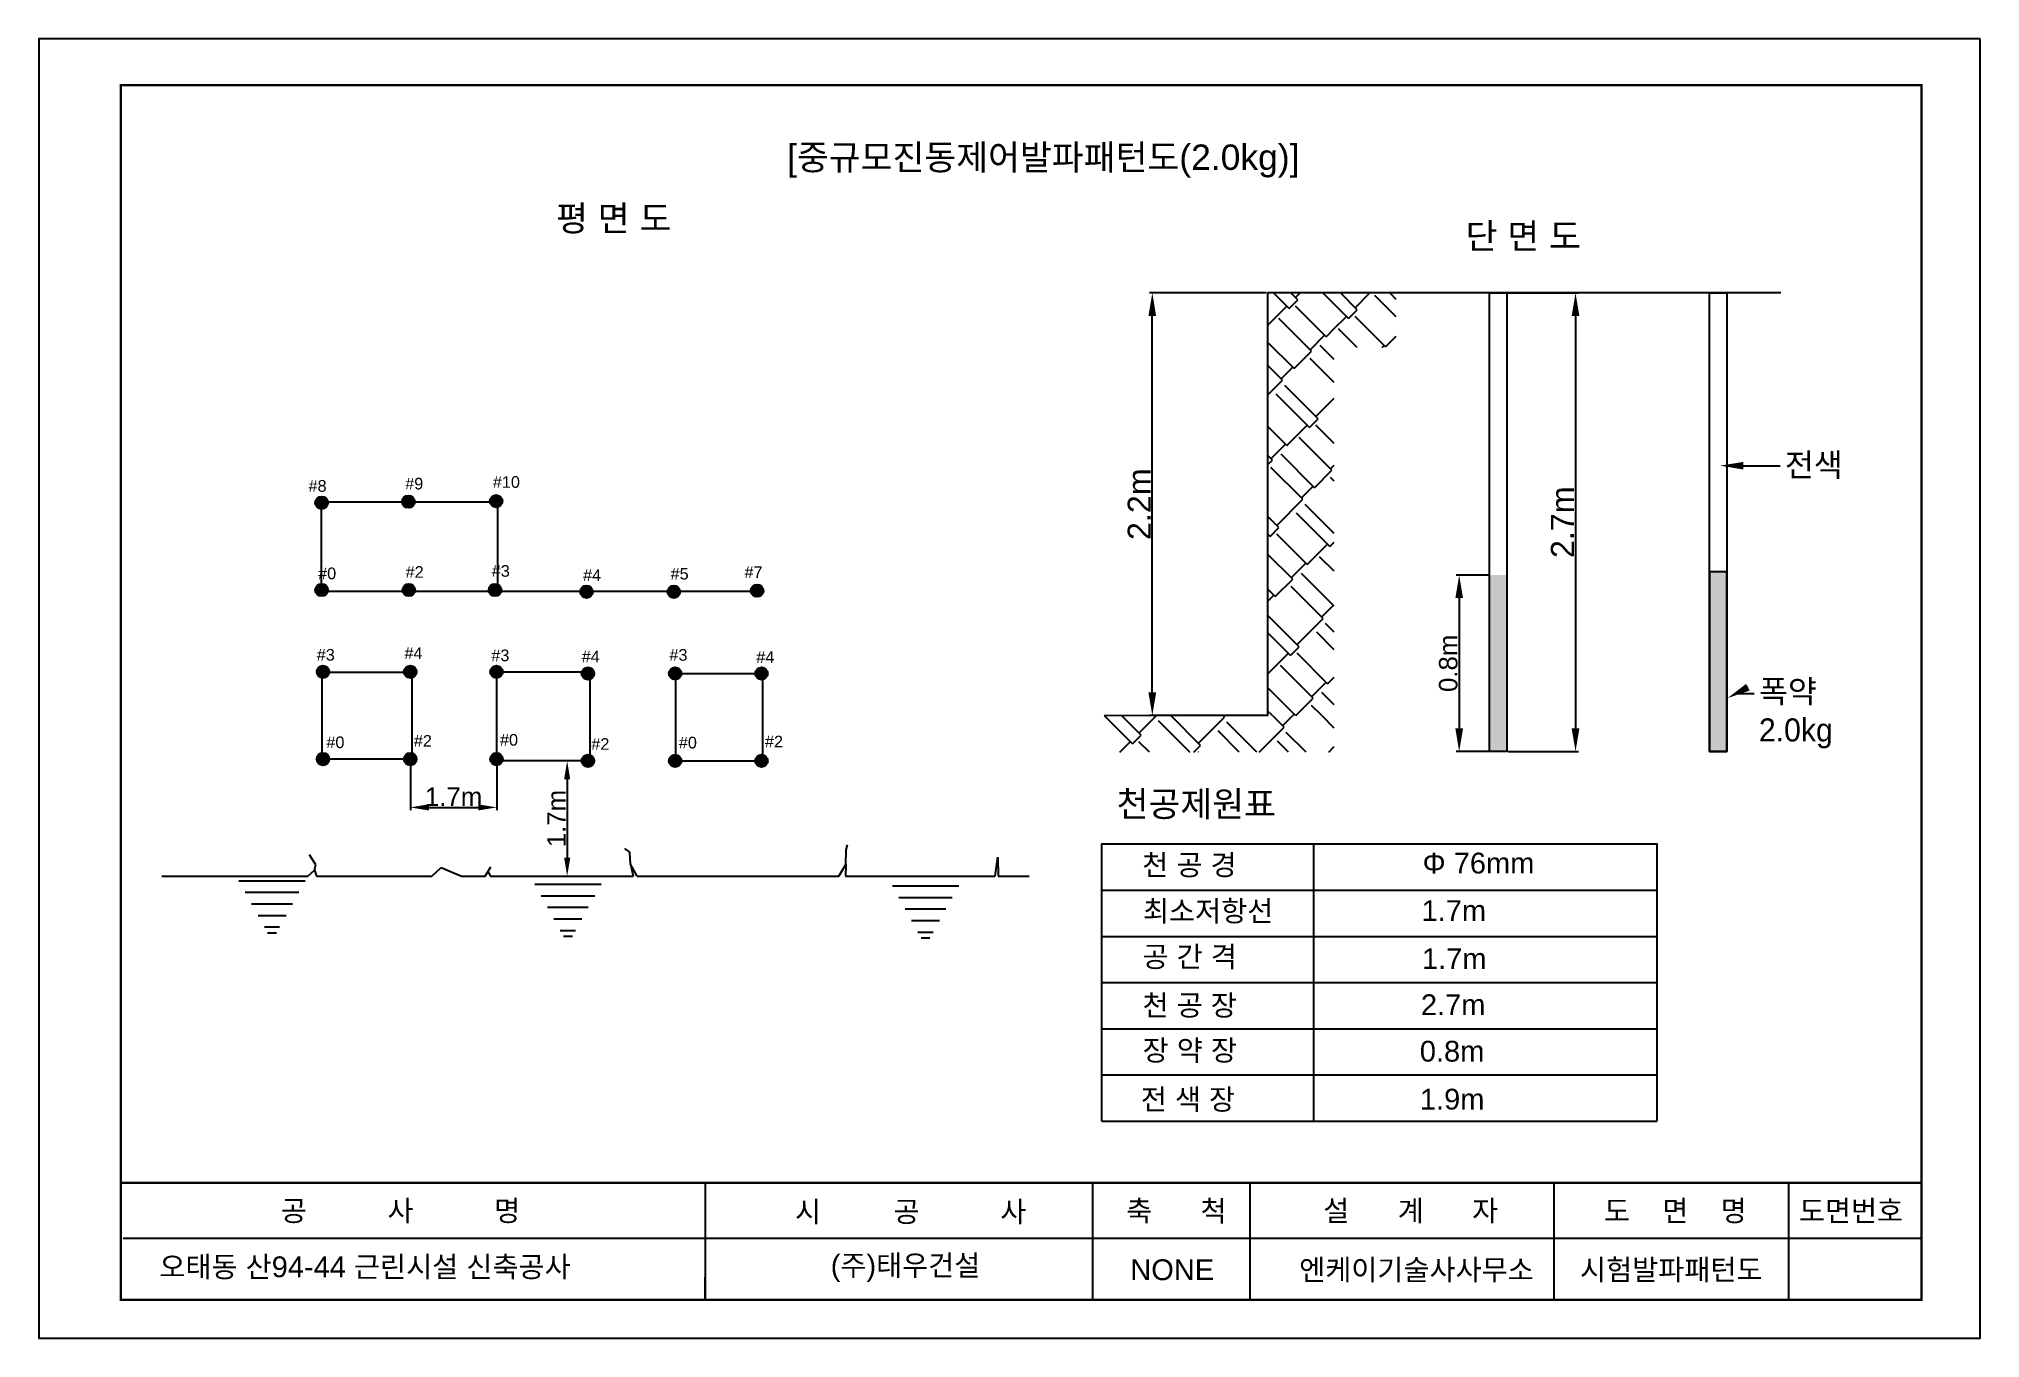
# Model space of a CAD drawing. Header units: millimetres. Extents: x -19 to 11377, y -963 to 606.
# Drawn here: x 7974 to 8815, y 21 to 583 of the extents above; entities that cross this region are included whole.
import ezdxf
from ezdxf import colors
from ezdxf.entities.mleader import LeaderData, LeaderLine
from ezdxf.enums import TextEntityAlignment as Align
from ezdxf.math import Vec2, Vec3

# ---------------------------------------------------------------- set-up
doc = ezdxf.new("R2010")
doc.units = ezdxf.units.MM
doc.layers.get('Defpoints').update_dxf_attribs({"color": 5})
doc.layers.add('FORM-TXT', color=2, linetype='Continuous')
doc.layers.add('도각', color=7, linetype='Continuous')
doc.styles.get("Standard").update_dxf_attribs({"font": 'arial.ttf'})
doc.dimstyles.new('ISO-25', dxfattribs={"dimtxt": 2.5, "dimasz": 2.5, "dimexe": 1.25, "dimexo": 0.625, "dimtad": 1, "dimtxsty": 'Standard', "dimcen": 2.5, "dimadec": 0, "dimazin": 0, "dimtfac": 1, "dimtmove": 0, "dimatfit": 3, "dimfxl": 1, "dimarcsym": 0})
pattern_1 = [(45, (7944.52, -12.327), (16.9727, 47.14634), [10.668, -8.89, 12.446, -5.334, 16.002, -7.112]), (45, (7951.435, -4.155), (16.9727, 47.14634), [8.89, -33.782, 7.112, -10.668]), (45, (7968.093, 9.36), (16.9727, 47.14634), [5.334, -55.118]), (135, (7944.52, -12.327), (-25.77334, 4.40033), [20.447, -64.897]), (135, (7952.064, -4.784), (-25.77334, 4.40033), [20.0025, -65.3415]), (135, (7958.35, 1.503), (-25.77334, 4.40033), [18.669, -66.675]), (135, (7968.093, 9.36), (-25.77334, 4.40033), [20.447, -64.897]), (135, (7971.865, 13.132), (-25.77334, 4.40033), [20.447, -64.897]), (135, (7982.237, 25.39), (-25.77334, 4.40033), [19.558, -65.786])]

msp = doc.modelspace()

# ---------------------------------------------------------------- texts
at = {"color": 0}
for s, height, p in [('[중규모진동제어발파패턴도(2.0kg)]', 11, (8298.151, 526.355)), ('평 면 도', 11, (8198.055, 499.917)), ('단 면 도', 11, (8592.1, 492.197)), ('#8', 5.04, (8090.844, 387.007)), ('#9', 5.04, (8132.725, 387.999)), ('#10', 5.04, (8170.695, 388.7)), ('#0', 5.04, (8095, 349.132)), ('#2', 5.04, (8132.914, 349.736)), ('#3', 5.04, (8170.221, 350.197)), ('#4', 5.04, (8209.782, 348.386)), ('#5', 5.04, (8247.696, 348.989)), ('#7', 5.04, (8279.708, 349.649)), ('#4', 5.04, (8132.398, 314.595)), ('#3', 5.04, (8094.404, 313.885)), ('#3', 5.04, (8170.036, 313.637)), ('#4', 5.04, (8209.186, 313.139)), ('#3', 5.04, (8247.18, 313.849)), ('#4', 5.04, (8284.818, 312.89)), ('#0', 5.04, (8098.561, 276.011)), ('#2', 5.04, (8136.474, 276.614)), ('#0', 5.04, (8173.782, 277.075)), ('#2', 5.04, (8213.343, 275.264)), ('#0', 5.04, (8251.256, 275.868)), ('#2', 5.04, (8288.564, 276.329)), ('천공제원표', 11, (8440.909, 246.356)), ('천 공 경', 9, (8452.025, 220.94)), ('Φ 76mm', 9, (8573.435, 221.72)), ('최소저항선', 9, (8452.297, 200.976)), ('1.7m', 9, (8573.026, 201.134)), ('공 간 격', 9, (8452.122, 181.202)), ('1.7m', 9, (8573.192, 180.339)), ('천 공 장', 9, (8452.144, 160.177)), ('2.7m', 9, (8572.732, 160.38)), ('장 약 장', 9, (8452.193, 140.687)), ('0.8m', 9, (8572.264, 140.266)), ('전 색 장', 9, (8451.391, 119.411)), ('1.9m', 9, (8572.312, 119.51))]:
    msp.add_text(s, height=height, dxfattribs=at).set_placement(p)
at = {"layer": 'FORM-TXT', "color": 0}
for s, p in [('공          사          명', (8130.682, 75.705)), ('오태동 산94-44 근린시설 신축공사', (8115.315, 51.413))]:
    msp.add_text(s, height=9, dxfattribs=at).set_placement(p, align=Align.MIDDLE_CENTER)
msp.add_text('(주)태우건설', height=9, dxfattribs=at).set_placement((8349.486, 51.294), align=Align.MIDDLE)
for s, p in [('엔케이기술사사무소', (8519.994, 50.104)), ('시험발파패턴도', (8641.662, 50.192))]:
    msp.add_text(s, height=9, dxfattribs=at).set_placement(p, align=Align.MIDDLE_LEFT)
at = {"layer": '도각', "color": 0}
for s, p in [('시         공          사   ', (8356.945, 75.325)), ('축      척', (8466.796, 75.616)), ('설      계      자', (8568.337, 75.721)), ('도    면    명', (8682.946, 75.644)), ('도면번호', (8759.057, 75.647)), ('NONE', (8464.995, 50.154))]:
    msp.add_text(s, height=9, dxfattribs=at).set_placement(p, align=Align.MIDDLE_CENTER)

# ---------------------------------------------------------------- blocks, each defined once
blk = doc.blocks.new('*D75')
at = {"color": 0, "lineweight": -2, "transparency": 16777216}
for p, q in [((8610.55, 473.12), (8640.97, 473.12)), ((8639.72, 463.12), (8639.72, 284.5)), ((8610.55, 274.5), (8640.97, 274.5))]:
    blk.add_line(p, q, dxfattribs=at)
at = {"color": 0, "transparency": 16777216}
for points in [[(8638.05, 463.12), (8641.38, 463.12), (8639.72, 473.12)], [(8638.05, 284.5), (8641.38, 284.5), (8639.72, 274.5)]]:
    blk.add_solid(points, dxfattribs=at)
at = {"layer": 'Defpoints', "color": 0, "transparency": 16777216}
for p in [(8609.92, 473.12), (8609.92, 274.5), (8639.72, 274.5)]:
    blk.add_point(p, dxfattribs=at)
at = {"color": 0, "transparency": 16777216, "insert": (8634.07, 373.81), "char_height": 10, "attachment_point": 5, "rotation": 90}
blk.add_mtext('2.7m', dxfattribs=at)
blk = doc.blocks.new('*D76')
at = {"color": 0, "lineweight": -2, "transparency": 16777216}
for p, q in [((8505.7, 473.12), (8455.12, 473.12)), ((8456.37, 300.1), (8456.37, 463.12)), ((8505.7, 290.1), (8455.12, 290.1))]:
    blk.add_line(p, q, dxfattribs=at)
at = {"color": 0, "transparency": 16777216}
for points in [[(8454.7, 463.12), (8458.03, 463.12), (8456.37, 473.12)], [(8454.7, 300.1), (8458.03, 300.1), (8456.37, 290.1)]]:
    blk.add_solid(points, dxfattribs=at)
at = {"layer": 'Defpoints', "color": 0, "transparency": 16777216}
for p in [(8456.37, 473.12), (8506.33, 473.12), (8506.33, 290.1)]:
    blk.add_point(p, dxfattribs=at)
at = {"color": 0, "transparency": 16777216, "insert": (8450.72, 381.61), "char_height": 10, "attachment_point": 5, "rotation": 90}
blk.add_mtext('2.2m', dxfattribs=at)
blk = doc.blocks.new('*D74')
at = {"color": 0, "lineweight": -2, "transparency": 16777216}
for p, q in [((8602.12, 350.94), (8588.07, 350.94)), ((8589.32, 340.94), (8589.32, 284.5)), ((8602.12, 274.5), (8588.07, 274.5))]:
    blk.add_line(p, q, dxfattribs=at)
at = {"color": 0, "transparency": 16777216}
for points in [[(8587.66, 340.94), (8590.99, 340.94), (8589.32, 350.94)], [(8587.66, 284.5), (8590.99, 284.5), (8589.32, 274.5)]]:
    blk.add_solid(points, dxfattribs=at)
at = {"layer": 'Defpoints', "color": 0, "transparency": 16777216}
for p in [(8602.42, 350.94), (8589.32, 274.5), (8602.42, 274.5)]:
    blk.add_point(p, dxfattribs=at)
at = {"color": 0, "transparency": 16777216, "insert": (8584.61, 312.72), "char_height": 8, "attachment_point": 5, "rotation": 90}
blk.add_mtext('0.8m', dxfattribs=at)
blk = doc.blocks.new('*D77')
at = {"color": 0, "lineweight": -2}
for p, q in [((8214.7, 270.44), (8201.64, 270.44)), ((8202.89, 262.44), (8202.89, 228.56)), ((8198.65, 220.56), (8204.14, 220.56))]:
    blk.add_line(p, q, dxfattribs=at)
at = {"color": 0}
for points in [[(8204.23, 262.44), (8201.56, 262.44), (8202.89, 270.44)], [(8201.56, 228.56), (8204.23, 228.56), (8202.89, 220.56)]]:
    blk.add_solid(points, dxfattribs=at)
at = {"layer": 'Defpoints', "color": 0}
for p in [(8215.32, 270.44), (8198.02, 220.56), (8202.89, 220.56)]:
    blk.add_point(p, dxfattribs=at)
at = {"color": 0, "insert": (8198.25, 245.5), "char_height": 8, "attachment_point": 5, "rotation": 90}
blk.add_mtext('1.7m', dxfattribs=at)
blk = doc.blocks.new('*D78')
at = {"color": 0, "lineweight": -2}
for p, q in [((8134.97, 270.34), (8134.97, 249.09)), ((8172.41, 270.35), (8172.41, 249.09)), ((8142.97, 250.34), (8164.41, 250.34))]:
    blk.add_line(p, q, dxfattribs=at)
at = {"color": 0}
for points in [[(8142.97, 251.67), (8142.97, 249.01), (8134.97, 250.34)], [(8164.41, 249.01), (8164.41, 251.67), (8172.41, 250.34)]]:
    blk.add_solid(points, dxfattribs=at)
at = {"layer": 'Defpoints', "color": 0}
for p in [(8134.97, 270.96), (8172.41, 270.97), (8172.41, 250.34)]:
    blk.add_point(p, dxfattribs=at)
at = {"color": 0, "insert": (8153.69, 254.98), "char_height": 8, "attachment_point": 5}
blk.add_mtext('1.7m', dxfattribs=at)

# ---------------------------------------------------------------- dimensions: what is measured, and where the dimension line sits
at = {"color": 0}
dim = msp.add_linear_dim(base=(8456.366, 473.123), p1=(8506.329, 290.1), p2=(8506.329, 473.123), angle=90, text='2.2m', dimstyle='ISO-25', override={"dimtxt": 10, "dimasz": 10}, dxfattribs=at)
dim.commit()
dim.dimension.update_dxf_attribs({"geometry": '*D76', "text_midpoint": (8456.366, 381.611), "dimtype": 161})
for base, p1, p2, text, override, picture, middle in [((8639.718, 274.497), (8609.923, 473.123), (8609.923, 274.497), '2.7m', {"dimtxt": 10, "dimasz": 10}, '*D75', (8634.072, 373.81)), ((8589.322, 274.497), (8602.417, 350.944), (8602.417, 274.497), '0.8m', {"dimtxt": 8, "dimasz": 10, "dimexo": 0.3}, '*D74', (8584.612, 312.721)), ((8202.894, 220.56), (8215.324, 270.444), (8198.024, 220.56), '1.7m', {"dimtxt": 8, "dimasz": 8}, '*D77', (8198.253, 245.502))]:
    dim = msp.add_linear_dim(base=base, p1=p1, p2=p2, angle=90, text=text, dimstyle='ISO-25', override=override, dxfattribs=at)
    dim.commit()
    dim.dimension.update_dxf_attribs({"geometry": picture, "text_midpoint": middle})
dim = msp.add_linear_dim(base=(8172.405, 250.341), p1=(8134.966, 270.964), p2=(8172.405, 270.973), text='1.7m', dimstyle='ISO-25', override={"dimtxt": 8, "dimasz": 8}, dxfattribs=at)
dim.commit()
dim.dimension.update_dxf_attribs({"geometry": '*D78', "text_midpoint": (8153.686, 254.982)})

# ---------------------------------------------------------------- hatches: boundary and pattern name
h = msp.add_hatch()
h.set_pattern_fill('AR-RSHKE', color=0, scale=0.07, angle=45)
h.set_pattern_definition(pattern_1)
h.paths.add_polyline_path([(8535.182, 473.123), (8506.329, 473.123), (8506.329, 290.096), (8535.182, 290.096)])
h = msp.add_hatch()
h.set_pattern_fill('AR-RSHKE', color=0, scale=0.07, angle=45)
h.set_pattern_definition(pattern_1)
h.paths.add_polyline_path([(8534.885, 472.788), (8562.06, 472.788), (8562.06, 449.451), (8534.885, 449.451)])
h = msp.add_hatch(color=0)
h.dxf.hatch_style = 1
edge = h.paths.add_edge_path()
edge.add_arc((8096.504, 382.242), 2.717, 0, 360)
h = msp.add_hatch(color=0)
h.dxf.hatch_style = 1
edge = h.paths.add_edge_path()
edge.add_arc((8134.115, 382.705), 2.717, 0, 360)
h = msp.add_hatch(color=0)
h.dxf.hatch_style = 1
edge = h.paths.add_edge_path()
edge.add_arc((8172.144, 382.945), 2.717, 0, 360)
h = msp.add_hatch(color=0)
h.dxf.hatch_style = 1
edge = h.paths.add_edge_path()
edge.add_arc((8096.504, 344.454), 2.717, 0, 360)
h = msp.add_hatch(color=0)
h.dxf.hatch_style = 1
edge = h.paths.add_edge_path()
edge.add_arc((8134.304, 344.442), 2.717, 0, 360)
h = msp.add_hatch(color=0)
h.dxf.hatch_style = 1
edge = h.paths.add_edge_path()
edge.add_arc((8171.67, 344.442), 2.717, 0, 360)
h = msp.add_hatch(color=0)
h.dxf.hatch_style = 1
edge = h.paths.add_edge_path()
edge.add_arc((8211.286, 343.708), 2.717, 0, 360)
h = msp.add_hatch(color=0)
h.dxf.hatch_style = 1
edge = h.paths.add_edge_path()
edge.add_arc((8249.086, 343.696), 2.717, 0, 360)
h = msp.add_hatch(color=0)
h.dxf.hatch_style = 1
edge = h.paths.add_edge_path()
edge.add_arc((8285.175, 344.174), 2.717, 0, 360)
h = msp.add_hatch(color=251)
h.dxf.hatch_style = 1
h.paths.add_polyline_path([(8609.923, 351.014), (8602.417, 351.014), (8602.417, 274.497), (8609.923, 274.497)])
h = msp.add_hatch(color=251)
h.dxf.hatch_style = 1
h.paths.add_polyline_path([(8697.817, 274.497), (8705.323, 274.497), (8705.323, 352.361), (8697.817, 352.361)])
h = msp.add_hatch(color=0)
h.dxf.hatch_style = 1
edge = h.paths.add_edge_path()
edge.add_arc((8097.107, 309.043), 2.717, 0, 360)
h = msp.add_hatch(color=0)
h.dxf.hatch_style = 1
edge = h.paths.add_edge_path()
edge.add_arc((8134.907, 309.043), 2.717, 0, 360)
h = msp.add_hatch(color=0)
h.dxf.hatch_style = 1
edge = h.paths.add_edge_path()
edge.add_arc((8172.274, 309.043), 2.717, 0, 360)
h = msp.add_hatch(color=0)
h.dxf.hatch_style = 1
edge = h.paths.add_edge_path()
edge.add_arc((8211.889, 308.297), 2.717, 0, 360)
h = msp.add_hatch(color=0)
h.dxf.hatch_style = 1
edge = h.paths.add_edge_path()
edge.add_arc((8249.689, 308.297), 2.717, 0, 360)
h = msp.add_hatch(color=0)
h.dxf.hatch_style = 1
edge = h.paths.add_edge_path()
edge.add_arc((8287.056, 308.297), 2.717, 0, 360)
h = msp.add_hatch()
h.set_pattern_fill('AR-RSHKE', color=0, scale=0.07, angle=45)
h.set_pattern_definition(pattern_1)
h.paths.add_polyline_path([(8435.541, 289.931), (8535.225, 289.931), (8535.225, 274.224), (8435.541, 274.224)])
h = msp.add_hatch(color=0)
h.dxf.hatch_style = 1
edge = h.paths.add_edge_path()
edge.add_arc((8097.107, 271.256), 2.717, 0, 360)
h = msp.add_hatch(color=0)
h.dxf.hatch_style = 1
edge = h.paths.add_edge_path()
edge.add_arc((8134.907, 271.243), 2.717, 0, 360)
h = msp.add_hatch(color=0)
h.dxf.hatch_style = 1
edge = h.paths.add_edge_path()
edge.add_arc((8172.274, 271.243), 2.717, 0, 360)
h = msp.add_hatch(color=0)
h.dxf.hatch_style = 1
edge = h.paths.add_edge_path()
edge.add_arc((8211.889, 270.51), 2.717, 0, 360)
h = msp.add_hatch(color=0)
h.dxf.hatch_style = 1
edge = h.paths.add_edge_path()
edge.add_arc((8249.689, 270.497), 2.717, 0, 360)
h = msp.add_hatch(color=0)
h.dxf.hatch_style = 1
edge = h.paths.add_edge_path()
edge.add_arc((8287.056, 270.497), 2.717, 0, 360)

# ---------------------------------------------------------------- linework, layer by layer
for p, q in [((8096.774, 270.751), (8096.774, 308.889)), ((8096.774, 308.889), (8135.534, 308.889)), ((8135.534, 308.889), (8135.534, 271.165)), ((8135.534, 271.165), (8097.189, 271.165))]:
    msp.add_line(p, q)
at = {"color": 0}
for p, q in [((8094.022, 225.414), (8091.283, 229.73)), ((8230.093, 230.992), (8227.936, 232.534)), ((8230.33, 225.758), (8230.093, 230.992)), ((8323.586, 225.566), (8323.807, 231.991)), ((8323.807, 231.991), (8324.307, 234.067)), ((8388.292, 220.56), (8389.418, 228.763)), ((8389.418, 228.763), (8389.607, 220.56)), ((8526.246, 234.53), (8526.246, 114.475)), ((8090.538, 220.56), (8093.43, 223.152)), ((8093.43, 223.152), (8094.022, 225.414)), ((8093.43, 223.152), (8094.329, 220.56)), ((8144.242, 220.56), (8148.238, 224.276)), ((8148.238, 224.276), (8157.18, 220.56)), ((8167.327, 220.56), (8169.85, 224.658)), ((8168.535, 222.522), (8169.669, 220.56)), ((8233.219, 220.56), (8230.33, 225.758)), ((8230.33, 225.758), (8231.425, 220.56)), ((8320.508, 220.56), (8323.586, 225.566)), ((8323.586, 225.566), (8323.413, 220.56)), ((8434.554, 214.475), (8674.892, 214.475)), ((8434.554, 194.475), (8674.892, 194.475)), ((8434.554, 174.475), (8674.892, 174.475)), ((8434.554, 154.475), (8674.892, 154.475)), ((8434.554, 134.475), (8674.892, 134.475)), ((8434.554, 114.475), (8674.892, 114.475))]:
    msp.add_line(p, q, dxfattribs=at)
for points in [[(8728.607, 473.123), (8506.329, 473.123), (8506.329, 290.1), (8435.541, 289.931)], [(8434.554, 114.475), (8434.554, 234.53), (8674.892, 234.53), (8674.892, 114.475)], [(8027.247, 220.56), (8090.538, 220.56)], [(8094.329, 220.56), (8144.242, 220.56)], [(8157.18, 220.56), (8167.327, 220.56)], [(8169.669, 220.56), (8231.425, 220.56)], [(8233.219, 220.56), (8320.508, 220.56)], [(8323.413, 220.56), (8388.292, 220.56)], [(8389.607, 220.56), (8403.044, 220.56)], [(8060.673, 218.573), (8089.414, 218.573)], [(8063.442, 213.573), (8086.645, 213.573)], [(8188.844, 217.088), (8217.584, 217.088)], [(8191.612, 212.088), (8214.816, 212.088)], [(8343.761, 216.381), (8372.502, 216.381)], [(8346.53, 211.381), (8369.733, 211.381)], [(8066.211, 208.573), (8083.877, 208.573)], [(8068.993, 203.573), (8081.121, 203.573)], [(8194.381, 207.088), (8212.047, 207.088)], [(8197.163, 202.088), (8209.291, 202.088)], [(8349.298, 206.381), (8366.964, 206.381)], [(8071.733, 198.573), (8078.324, 198.573)], [(8073.144, 196.073), (8076.966, 196.073)], [(8199.903, 197.088), (8206.494, 197.088)], [(8201.314, 194.588), (8205.136, 194.588)], [(8352.08, 201.381), (8364.209, 201.381)], [(8354.82, 196.381), (8361.411, 196.381)], [(8356.231, 193.881), (8360.053, 193.881)], [(8262.681, 87.815), (8262.681, 37.181), (8262.681, 46.978)]]:
    msp.add_lwpolyline(points, dxfattribs=at)
for points in [[(8602.417, 473.123), (8609.923, 473.123), (8609.923, 274.497), (8602.417, 274.497)], [(8697.817, 473.123), (8705.323, 473.123), (8705.323, 274.497), (8697.817, 274.497)], [(8705.323, 352.361), (8697.817, 352.361), (8697.817, 274.497), (8705.323, 274.497)]]:
    msp.add_lwpolyline(points, close=True, dxfattribs=at)
for points in [[(8285.093, 343.881), (8096.476, 343.881), (8096.476, 382.641), (8172.752, 382.641), (8172.752, 344.088)], [(8172.428, 271.373), (8172.428, 309.096), (8212.639, 309.096), (8212.639, 270.544), (8173.464, 270.544)], [(8249.947, 270.129), (8249.947, 308.267), (8287.463, 308.267), (8287.463, 270.336), (8250.569, 270.336)]]:
    msp.add_lwpolyline(points)
for centre in [(8096.504, 382.242), (8134.115, 382.705), (8172.144, 382.945), (8096.504, 344.454), (8134.304, 344.442), (8171.67, 344.442), (8211.286, 343.708), (8249.086, 343.696), (8285.175, 344.174), (8097.107, 309.043), (8134.907, 309.043), (8172.274, 309.043), (8211.889, 308.297), (8249.689, 308.297), (8287.056, 308.297), (8097.107, 271.256), (8134.907, 271.243), (8172.274, 271.243), (8211.889, 270.51), (8249.689, 270.497), (8287.056, 270.497)]:
    msp.add_circle(centre, 2.717, dxfattribs=at)
at = {"layer": 'Defpoints', "color": 0}
msp.add_lwpolyline([(8815.012, 583.103), (7974.012, 583.103), (7974.012, 20.526), (8815.012, 20.526)], close=True, dxfattribs=at)
at = {"layer": '도각', "color": 0}
for p, q in [((8430.467, 87.815), (8430.467, 37.181)), ((8498.588, 87.815), (8498.588, 37.181)), ((8630.278, 87.815), (8630.278, 37.181)), ((8732.045, 87.815), (8732.045, 37.181)), ((8010.542, 63.862), (8789.594, 63.862))]:
    msp.add_line(p, q, dxfattribs=at)
at = {"layer": '도각', "color": 0, "const_width": 1, "flags": 128}
msp.add_lwpolyline([(8789.594, 562.995), (8789.594, 37.181), (8009.594, 37.181), (8009.594, 562.995)], close=True, dxfattribs=at)
at = {"layer": '도각', "color": 0, "const_width": 0.946}
msp.add_lwpolyline([(8009.594, 87.815), (8789.594, 87.815)], dxfattribs=at)

msp.set_redraw_order([(e.dxf.handle, doc.entitydb.next_handle()) for e in msp.query("TEXT MTEXT ATTDEF DIMENSION ARC_DIMENSION")])  # texts and dimensions are drawn at this point

# ---------------------------------------------------------------- leaders
at = {"color": 0}
ml = msp.add_multileader_mtext('Standard', dxfattribs=at)
ml.set_content('{\\fGulim|b0|i0|c129|p50;전색}')
ml.set_leader_properties()
ml.build(insert=Vec2(0, 0))
ml.multileader.update_dxf_attribs({"arrow_head_size": 10})
ctx = ml.context
ctx.base_point, ctx.char_height, ctx.arrow_head_size, ctx.plane_origin = Vec3(8728.395, 398.287), 10, 10, Vec3(8702.402, 398.287)
notes = []
notes.append((ctx, [(0, (1, 1, 0), (8720.395, 398.287), (1, 0), 8, [(0, [(8702.402, 398.287)], 0, [])])]))
ctx.mtext.insert, ctx.mtext.flow_direction = Vec3(8730.395, 403.627), 5
ml = msp.add_multileader_mtext('Standard', dxfattribs=at)
ml.set_content('{\\fGulim|b0|i0|c129|p34;폭약\\P\\fGulim|b0|i0|c0|p34;2.\\fGulim|b0|i0|c129|p34;0\\fGulim|b0|i0|c0|p34;kg}')
ml.set_leader_properties()
ml.build(insert=Vec2(0, 0))
ml.multileader.update_dxf_attribs({"arrow_head_size": 10})
ctx = ml.context
ctx.base_point, ctx.char_height, ctx.arrow_head_size, ctx.plane_origin = Vec3(8717.169, 299.583), 10, 10, Vec3(8705.571, 297.663)
notes.append((ctx, [(0, (1, 1, 0), (8709.169, 299.583), (1, 0), 8, [(0, [(8705.571, 297.663)], 0, [])])]))
ctx.mtext.insert, ctx.mtext.flow_direction = Vec3(8719.169, 305.542), 5
for ctx, leaders in notes:
    for number, flags, end, landing, length, lines in leaders:
        leader = LeaderData()
        leader.index, (leader.has_last_leader_line, leader.has_dogleg_vector, leader.attachment_direction) = number, flags
        leader.last_leader_point, leader.dogleg_vector, leader.dogleg_length = Vec3(end), Vec3(landing), length
        for number, points, colour, breaks in lines:
            line = LeaderLine()
            line.index, line.vertices, line.color, line.breaks = number, Vec3.list(points), colors.encode_raw_color(colour), breaks
            leader.lines.append(line)
        ctx.leaders.append(leader)

doc.saveas('drawing.dxf')
